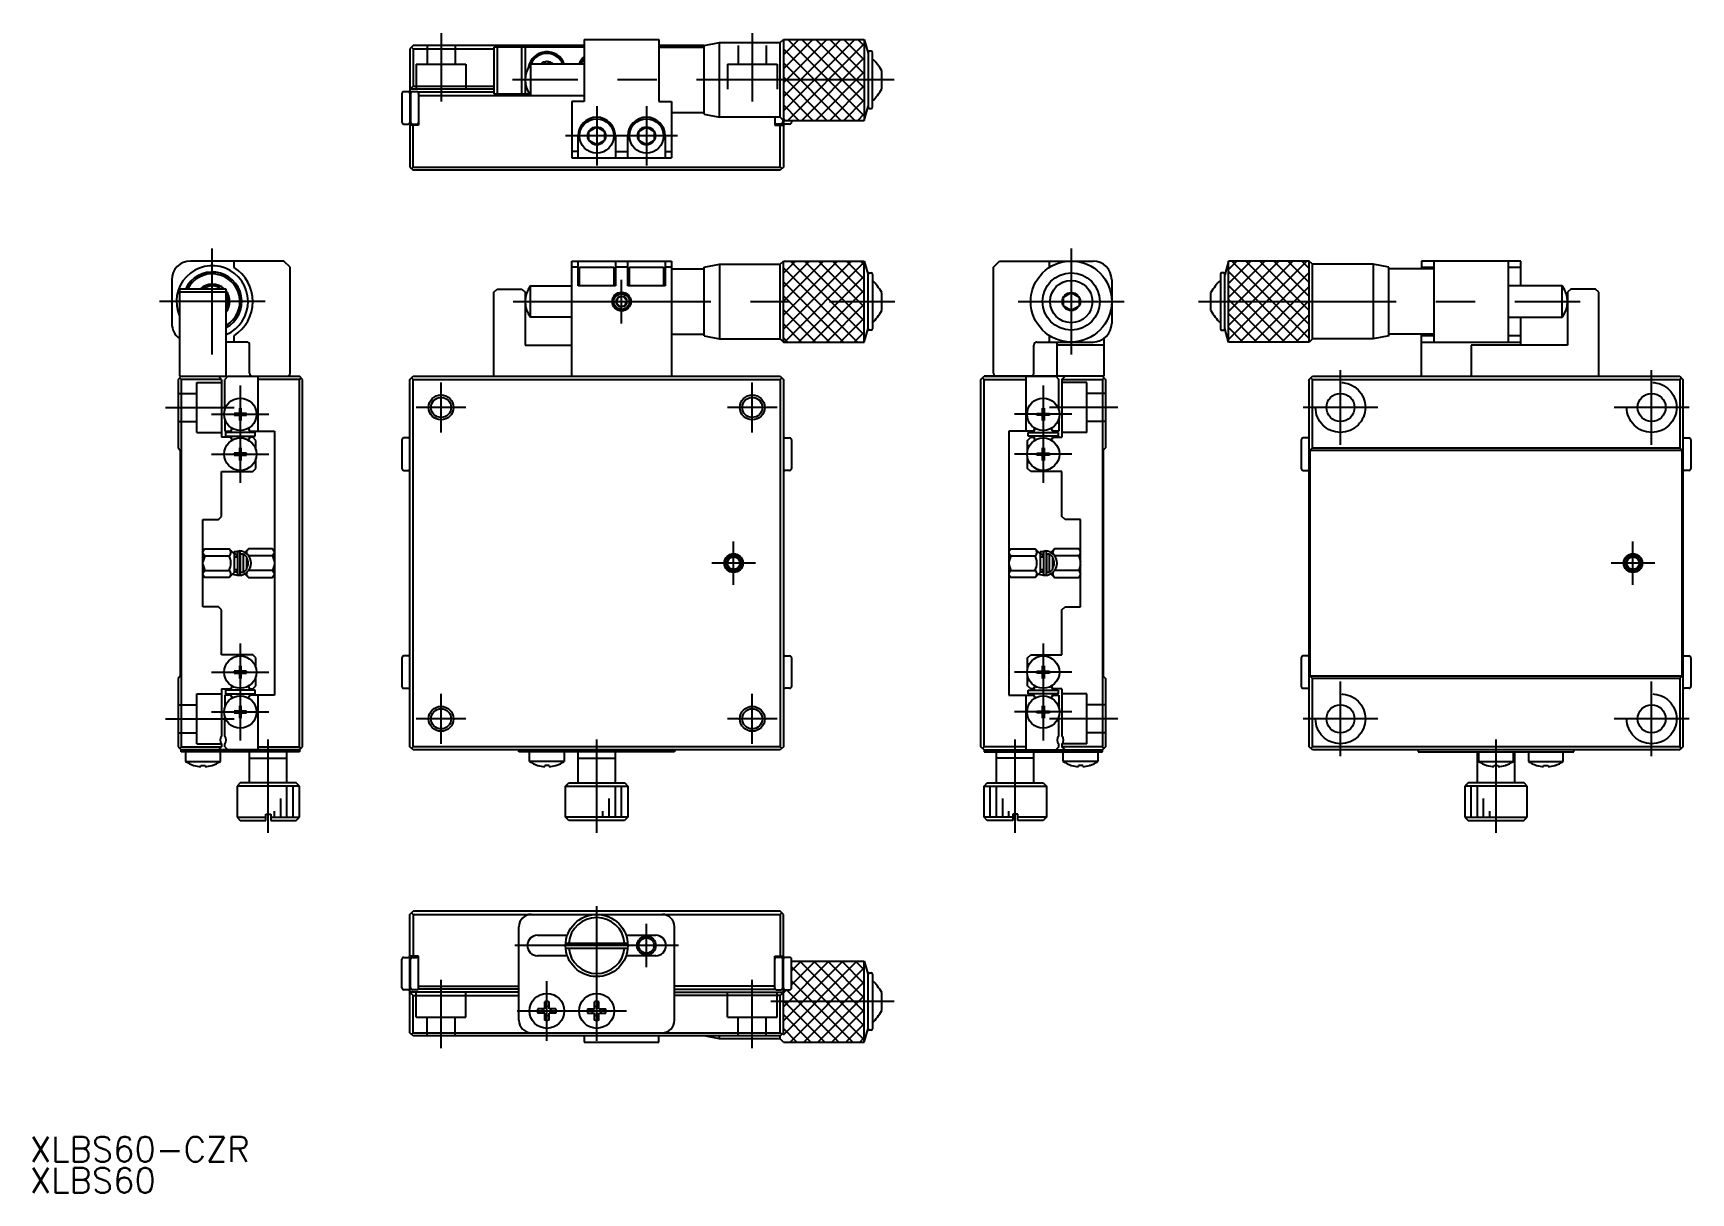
# Model space of a CAD drawing. Extents: x 1 to 267, y 0 to 186.
import ezdxf

# ---------------------------------------------------------------- set-up
doc = ezdxf.new("R2010")
doc.units = 0
doc.linetypes.add('CENTER', pattern=[50.8, 31.75, -6.35, 6.35, -6.35])
doc.linetypes.add('DASHED', pattern=[19.05, 12.7, -6.35])
doc.layers.get('0').update_dxf_attribs({"linetype": 'CONTINUOUS'})
doc.layers.add('CENTER', color=1, linetype='CENTER')
doc.styles.get("Standard").update_dxf_attribs({"font": 'txt.shx', "height": 3, "bigfont": 'bigfont.shx'})

# ---------------------------------------------------------------- blocks, each defined once
blk = doc.blocks.new('*U6')
at = {"color": 7, "linetype": 'CONTINUOUS'}
blk.add_text('XLBS60-CZR', height=4, dxfattribs=at).set_placement((0, 5))
blk = doc.blocks.new('*U7')
at = {"color": 7, "linetype": 'CONTINUOUS'}
blk.add_text('XLBS60', height=4, dxfattribs=at).set_placement((0, 0))

msp = doc.modelspace()

# ---------------------------------------------------------------- linework, layer by layer
at = {"color": 7, "linetype": 'CONTINUOUS'}
for p, q in [((61.55, 184.21), (61.05, 183.71)), ((61.55, 183.71), (61.3, 183.96)), ((89.05, 184.21), (61.55, 184.21)), ((89.05, 183.96), (74.55, 183.96)), ((74.55, 183.96), (74.55, 176.46)), ((75.05, 183.96), (75.05, 176.46)), ((79.05, 176.46), (79.05, 183.96)), ((79.55, 183.96), (79.55, 176.46)), ((89.05, 185.21), (101.05, 185.21)), ((89.05, 185.21), (89.05, 175.21)), ((101.05, 185.21), (101.05, 175.21)), ((108.3, 184.21), (101.05, 184.21)), ((101.05, 183.96), (108.3, 183.96)), ((108.3, 184.21), (110.8, 184.71)), ((108.3, 173.21), (108.3, 184.21)), ((110.8, 184.71), (120.55, 184.71)), ((110.8, 172.71), (110.8, 184.71)), ((120.55, 184.71), (121.05, 185.21)), ((120.55, 172.71), (120.55, 184.71)), ((121.05, 185.21), (134.05, 185.21)), ((121.05, 185.21), (121.05, 172.21)), ((134.05, 185.21), (134.64, 183.01)), ((134.05, 185.21), (134.05, 172.21)), ((61.05, 183.71), (61.05, 171.71)), ((61.55, 183.71), (61.55, 177.71)), ((61.55, 183.71), (74.55, 183.71)), ((89.05, 181.21), (80.42, 181.21)), ((80.42, 181.21), (80.42, 176.21)), ((83.05, 181.65), (82.28, 181.21)), ((83.81, 181.21), (83.05, 181.65)), ((134.64, 183.11), (134.64, 174.31)), ((135.14, 183.31), (134.84, 183.31)), ((135.34, 174.31), (135.34, 183.11)), ((136.85, 177.26), (136.85, 180.15)), ((59.75, 176.51), (59.75, 171.91)), ((60.75, 176.81), (60.05, 176.81)), ((61.55, 177.71), (61.05, 177.21)), ((74.55, 177.21), (61.05, 177.21)), ((61.15, 176.51), (61.15, 171.91)), ((62.15, 176.81), (61.45, 176.81)), ((61.55, 177.71), (74.55, 177.71)), ((74.55, 176.71), (62.45, 176.71)), ((62.45, 176.71), (62.45, 171.41)), ((62.45, 176.21), (89.05, 176.21)), ((74.55, 176.46), (80.24, 176.46)), ((61.05, 175.76), (61.15, 175.76)), ((61.05, 175.63), (61.15, 175.63)), ((61.05, 174.21), (61.15, 174.21)), ((89.05, 175.21), (87.05, 175.21)), ((87.05, 175.21), (87.05, 166.21)), ((101.05, 175.21), (103.05, 175.21)), ((103.05, 175.21), (103.05, 166.21)), ((103.05, 173.46), (108.3, 173.46)), ((108.3, 173.21), (110.8, 172.71)), ((134.05, 172.21), (134.64, 174.41)), ((134.84, 174.11), (135.14, 174.11)), ((60.05, 171.61), (60.75, 171.61)), ((61.05, 172.78), (61.15, 172.78)), ((61.05, 172.66), (61.15, 172.66)), ((61.05, 172.21), (61.15, 172.21)), ((61.05, 171.71), (61.22, 171.71)), ((62.45, 171.41), (61.05, 171.41)), ((61.05, 171.41), (61.05, 164.71)), ((61.45, 171.61), (62.15, 171.61)), ((61.55, 164.71), (61.55, 171.41)), ((62.37, 171.71), (62.45, 171.71)), ((89.8, 170.43), (91.05, 171.15)), ((91.05, 171.15), (92.3, 170.43)), ((97.8, 170.43), (99.05, 171.15)), ((99.05, 171.15), (100.3, 170.43)), ((120.55, 172.71), (110.8, 172.71)), ((119.65, 172.71), (119.65, 171.41)), ((119.72, 171.71), (119.65, 171.71)), ((119.65, 171.41), (121.05, 171.41)), ((120.65, 171.61), (119.95, 171.61)), ((120.55, 172.71), (121.05, 172.21)), ((120.55, 164.71), (120.55, 171.41)), ((121.05, 171.71), (120.87, 171.71)), ((120.95, 172.31), (120.95, 171.91)), ((121.05, 172.21), (120.95, 172.21)), ((121.05, 172.21), (121.05, 164.71)), ((121.05, 172.21), (134.05, 172.21)), ((122.05, 171.61), (121.35, 171.61)), ((122.35, 172.21), (122.35, 171.91)), ((88.05, 166.21), (88.05, 169.71)), ((89.8, 168.98), (89.8, 170.43)), ((91.05, 168.26), (89.8, 168.98)), ((92.3, 168.98), (91.05, 168.26)), ((92.3, 170.43), (92.3, 168.98)), ((94.05, 169.71), (94.05, 166.21)), ((96.05, 166.21), (96.05, 169.71)), ((97.8, 168.98), (97.8, 170.43)), ((99.05, 168.26), (97.8, 168.98)), ((100.3, 168.98), (99.05, 168.26)), ((100.3, 170.43), (100.3, 168.98)), ((102.05, 169.71), (102.05, 166.21)), ((88.05, 167.21), (87.05, 167.21)), ((87.05, 166.21), (103.05, 166.21)), ((94.05, 167.21), (96.05, 167.21)), ((102.05, 167.21), (103.05, 167.21)), ((61.05, 164.71), (61.55, 164.21)), ((61.55, 164.71), (61.3, 164.46)), ((61.55, 164.71), (120.55, 164.71)), ((120.55, 164.21), (61.55, 164.21)), ((121.05, 164.71), (120.55, 164.21)), ((120.55, 164.71), (120.8, 164.46)), ((40.79, 149.61), (25.79, 149.61)), ((32.79, 148.58), (32.79, 149.61)), ((41.79, 148.61), (40.79, 149.61)), ((87.05, 131.11), (87.05, 149.61)), ((87.05, 149.61), (103.05, 149.61)), ((88.05, 145.61), (88.05, 149.61)), ((94.05, 149.61), (94.05, 145.61)), ((96.05, 145.61), (96.05, 149.61)), ((102.05, 149.61), (102.05, 145.61)), ((103.05, 149.61), (103.05, 131.11)), ((120.55, 149.11), (121.05, 149.61)), ((121.05, 149.61), (134.05, 149.61)), ((121.05, 136.61), (121.05, 149.61)), ((134.05, 149.61), (134.64, 147.41)), ((134.05, 136.61), (134.05, 149.61)), ((154.79, 148.61), (155.79, 149.61)), ((155.79, 149.61), (170.79, 149.61)), ((163.79, 148.58), (163.79, 149.61)), ((192.54, 149.61), (191.95, 147.41)), ((205.54, 149.61), (192.54, 149.61)), ((192.54, 136.61), (192.54, 149.61)), ((206.04, 149.11), (205.54, 149.61)), ((205.54, 136.61), (205.54, 149.61)), ((239.54, 149.61), (223.54, 149.61)), ((223.54, 149.61), (223.54, 148.36)), ((225.54, 149.61), (225.54, 136.61)), ((237.54, 136.61), (237.54, 149.61)), ((239.54, 145.61), (239.54, 149.61)), ((22.79, 146.61), (22.79, 139.61)), ((41.79, 131.61), (41.79, 148.61)), ((88.05, 148.61), (87.05, 148.61)), ((88.3, 145.61), (88.3, 148.61)), ((88.3, 148.61), (93.8, 148.61)), ((93.8, 148.61), (93.8, 145.61)), ((96.05, 148.61), (94.05, 148.61)), ((96.3, 145.61), (96.3, 148.61)), ((96.3, 148.61), (101.8, 148.61)), ((101.8, 148.61), (101.8, 145.61)), ((103.05, 148.61), (102.05, 148.61)), ((103.05, 148.36), (108.3, 148.36)), ((108.3, 148.61), (110.8, 149.11)), ((108.3, 137.61), (108.3, 148.61)), ((110.8, 149.11), (120.55, 149.11)), ((110.8, 149.11), (110.8, 137.11)), ((120.55, 137.11), (120.55, 149.11)), ((134.64, 138.71), (134.64, 147.51)), ((134.84, 147.71), (135.14, 147.71)), ((135.34, 147.51), (135.34, 138.71)), ((154.79, 131.61), (154.79, 148.61)), ((173.79, 146.61), (173.79, 139.61)), ((191.25, 147.51), (191.25, 138.71)), ((191.75, 147.71), (191.45, 147.71)), ((191.95, 138.71), (191.95, 147.51)), ((215.79, 149.11), (206.04, 149.11)), ((206.04, 137.11), (206.04, 149.11)), ((218.29, 148.61), (215.79, 149.11)), ((215.79, 149.11), (215.79, 137.11)), ((218.29, 137.61), (218.29, 148.61)), ((225.54, 148.36), (218.29, 148.36)), ((225.54, 148.58), (223.54, 148.58)), ((239.54, 148.58), (237.54, 148.58)), ((31.54, 145.11), (24.04, 145.11)), ((24.04, 145.11), (24.04, 131.11)), ((31.54, 144.61), (24.04, 144.61)), ((31.54, 131.11), (31.54, 145.11)), ((74.55, 144.61), (75.05, 145.11)), ((74.55, 131.11), (74.55, 144.61)), ((75.05, 145.11), (79.05, 145.11)), ((79.05, 145.11), (79.55, 144.61)), ((79.55, 144.61), (79.55, 136.11)), ((80.42, 140.61), (80.42, 145.61)), ((80.42, 145.61), (87.05, 145.61)), ((94.05, 145.61), (88.05, 145.61)), ((95.32, 143.93), (94.47, 143.76)), ((95.9, 143.28), (95.32, 143.93)), ((102.05, 145.61), (96.05, 145.61)), ((136.85, 141.66), (136.85, 144.55)), ((166.04, 143.83), (167.29, 144.55)), ((166.04, 142.38), (166.04, 143.83)), ((167.29, 144.55), (168.54, 143.83)), ((168.54, 143.83), (168.54, 142.38)), ((189.74, 141.66), (189.74, 144.55)), ((246.16, 145.61), (237.54, 145.61)), ((246.16, 140.61), (246.16, 145.61)), ((247.54, 145.11), (247.04, 144.61)), ((247.04, 144.61), (247.04, 136.11)), ((251.54, 145.11), (247.54, 145.11)), ((252.04, 144.61), (251.54, 145.11)), ((252.04, 131.11), (252.04, 144.61)), ((94.47, 143.76), (94.2, 142.94)), ((94.2, 142.94), (94.77, 142.29)), ((94.77, 142.29), (95.62, 142.46)), ((95.62, 142.46), (95.9, 143.28)), ((167.29, 141.66), (166.04, 142.38)), ((168.54, 142.38), (167.29, 141.66)), ((87.05, 140.61), (80.42, 140.61)), ((134.05, 136.61), (134.64, 138.81)), ((135.14, 138.51), (134.84, 138.51)), ((191.45, 138.51), (191.75, 138.51)), ((192.54, 136.61), (191.95, 138.81)), ((237.54, 140.61), (246.16, 140.61)), ((239.54, 136.11), (239.54, 140.61)), ((34.79, 136.61), (31.54, 136.61)), ((32.79, 136.61), (32.79, 137.63)), ((35.29, 131.61), (35.29, 136.11)), ((79.55, 136.11), (87.05, 136.11)), ((103.05, 137.86), (108.3, 137.86)), ((108.3, 137.61), (110.8, 137.11)), ((110.8, 137.11), (120.55, 137.11)), ((120.55, 137.11), (121.05, 136.61)), ((121.05, 136.61), (134.05, 136.61)), ((161.29, 131.61), (161.29, 136.11)), ((161.79, 136.61), (170.79, 136.61)), ((163.79, 136.61), (163.79, 137.63)), ((165.04, 131.11), (165.04, 136.61)), ((172.54, 136.11), (165.04, 136.11)), ((172.54, 137.17), (172.54, 131.11)), ((205.54, 136.61), (192.54, 136.61)), ((206.04, 137.11), (205.54, 136.61)), ((215.79, 137.11), (206.04, 137.11)), ((218.29, 137.61), (215.79, 137.11)), ((225.54, 137.86), (218.29, 137.86)), ((223.54, 131.11), (223.54, 137.86)), ((225.54, 137.63), (223.54, 137.63)), ((223.54, 136.61), (239.54, 136.61)), ((247.04, 136.11), (231.54, 136.11)), ((231.54, 136.11), (231.54, 131.11)), ((239.54, 137.63), (237.54, 137.63)), ((24.29, 131.11), (23.79, 130.61)), ((23.79, 130.61), (23.79, 119.61)), ((24.04, 131.11), (31.54, 131.11)), ((24.29, 130.61), (24.04, 130.86)), ((30.79, 130.61), (24.29, 130.61)), ((24.29, 130.61), (24.29, 71.61)), ((30.79, 130.61), (30.29, 131.11)), ((30.79, 130.61), (30.79, 121.31)), ((31.79, 131.11), (31.29, 130.61)), ((31.29, 125.72), (31.29, 130.61)), ((31.79, 131.11), (43.29, 131.11)), ((36.59, 131.11), (36.59, 122.31)), ((43.29, 130.61), (36.59, 130.61)), ((43.79, 130.61), (43.29, 131.11)), ((43.29, 130.61), (43.54, 130.86)), ((43.29, 71.61), (43.29, 130.61)), ((43.79, 71.61), (43.79, 130.61)), ((61.05, 130.61), (61.55, 131.11)), ((61.05, 71.61), (61.05, 130.61)), ((61.55, 130.61), (61.3, 130.86)), ((61.55, 131.11), (120.55, 131.11)), ((61.55, 130.61), (120.55, 130.61)), ((61.55, 71.61), (61.55, 130.61)), ((120.55, 131.11), (121.05, 130.61)), ((120.55, 130.61), (120.8, 130.86)), ((120.55, 130.61), (120.55, 71.61)), ((121.05, 130.61), (121.05, 71.61)), ((152.79, 130.61), (153.29, 131.11)), ((152.79, 71.61), (152.79, 130.61)), ((153.29, 130.61), (153.04, 130.86)), ((153.29, 131.11), (164.79, 131.11)), ((164.79, 131.11), (153.29, 131.11)), ((153.29, 71.61), (153.29, 130.61)), ((153.29, 130.61), (159.99, 130.61)), ((159.99, 131.11), (159.99, 122.31)), ((164.79, 131.11), (165.29, 130.61)), ((172.54, 131.11), (165.04, 131.11)), ((165.29, 125.72), (165.29, 130.61)), ((165.79, 130.61), (166.29, 131.11)), ((165.79, 130.61), (165.79, 121.31)), ((165.79, 130.61), (172.29, 130.61)), ((172.29, 131.11), (172.79, 130.61)), ((172.29, 130.61), (172.54, 130.86)), ((172.29, 130.61), (172.29, 71.61)), ((172.79, 130.61), (172.79, 119.61)), ((205.54, 130.61), (206.04, 131.11)), ((205.54, 71.61), (205.54, 130.61)), ((206.04, 130.61), (205.79, 130.86)), ((206.04, 131.11), (265.04, 131.11)), ((206.04, 119.61), (206.04, 130.61)), ((206.04, 130.61), (265.04, 130.61)), ((265.04, 131.11), (265.54, 130.61)), ((265.04, 130.61), (265.29, 130.86)), ((265.04, 130.61), (265.04, 119.61)), ((265.54, 130.61), (265.54, 71.61)), ((33.94, 126.01), (33.65, 126.01)), ((33.65, 126.01), (33.65, 125.21)), ((33.94, 125.48), (33.65, 125.48)), ((33.94, 125.21), (33.94, 126.01)), ((162.65, 126.01), (162.94, 126.01)), ((162.65, 125.21), (162.65, 126.01)), ((162.65, 125.48), (162.94, 125.48)), ((162.94, 126.01), (162.94, 125.21)), ((31.29, 124.29), (31.29, 122.31)), ((32.24, 122.31), (32.41, 122.6)), ((33.59, 125.15), (32.79, 125.15)), ((32.79, 125.15), (32.79, 124.86)), ((32.79, 124.86), (33.59, 124.86)), ((33.32, 125.15), (33.32, 124.86)), ((33.65, 124.8), (33.65, 124.01)), ((33.65, 124.54), (33.94, 124.54)), ((33.65, 124.01), (33.94, 124.01)), ((33.94, 124.01), (33.94, 124.8)), ((34.79, 125.15), (34, 125.15)), ((34, 124.86), (34.79, 124.86)), ((34.26, 124.86), (34.26, 125.15)), ((34.79, 124.86), (34.79, 125.15)), ((35.34, 122.31), (35.17, 122.6)), ((161.24, 122.31), (161.41, 122.6)), ((161.79, 124.86), (161.79, 125.15)), ((161.79, 125.15), (162.59, 125.15)), ((162.59, 124.86), (161.79, 124.86)), ((162.32, 124.86), (162.32, 125.15)), ((162.65, 124.01), (162.65, 124.8)), ((162.94, 124.54), (162.65, 124.54)), ((162.94, 124.01), (162.65, 124.01)), ((162.94, 124.8), (162.94, 124.01)), ((163, 125.15), (163.79, 125.15)), ((163.79, 124.86), (163, 124.86)), ((163.26, 125.15), (163.26, 124.86)), ((163.79, 125.15), (163.79, 124.86)), ((164.34, 122.31), (164.17, 122.6)), ((165.29, 124.29), (165.29, 122.31)), ((32.24, 121.31), (30.79, 121.31)), ((31.29, 122.31), (32.24, 122.31)), ((36.19, 122.11), (31.39, 122.11)), ((31.39, 122.11), (31.39, 121.51)), ((31.39, 121.51), (36.19, 121.51)), ((32.24, 121.31), (32.37, 121.08)), ((35.34, 121.31), (35.21, 121.08)), ((35.34, 122.31), (39.29, 122.31)), ((35.79, 121.31), (35.34, 121.31)), ((36.29, 120.81), (35.79, 121.31)), ((36.19, 121.51), (36.19, 122.11)), ((36.29, 119.32), (36.29, 120.81)), ((39.29, 122.31), (39.29, 79.91)), ((59.75, 120.91), (59.75, 116.31)), ((60.75, 121.21), (60.05, 121.21)), ((121.35, 121.21), (122.05, 121.21)), ((122.35, 120.91), (122.35, 116.31)), ((161.24, 122.31), (157.29, 122.31)), ((157.29, 122.31), (157.29, 79.91)), ((160.29, 120.81), (160.79, 121.31)), ((160.29, 119.32), (160.29, 120.81)), ((160.39, 122.11), (165.19, 122.11)), ((160.39, 121.51), (160.39, 122.11)), ((165.19, 121.51), (160.39, 121.51)), ((160.79, 121.31), (161.24, 121.31)), ((161.24, 121.31), (161.37, 121.08)), ((164.34, 121.31), (164.21, 121.08)), ((165.29, 122.31), (164.34, 122.31)), ((164.34, 121.31), (165.79, 121.31)), ((165.19, 122.11), (165.19, 121.51)), ((204.24, 120.91), (204.24, 116.31)), ((205.24, 121.21), (204.54, 121.21)), ((265.84, 121.21), (266.54, 121.21)), ((266.84, 120.91), (266.84, 116.31)), ((23.79, 119.61), (24.14, 119.26)), ((24.14, 119.26), (24.14, 82.96)), ((33.59, 118.75), (32.79, 118.75)), ((32.79, 118.75), (32.79, 118.46)), ((32.79, 118.46), (33.59, 118.46)), ((33.32, 118.75), (33.32, 118.46)), ((33.94, 119.61), (33.65, 119.61)), ((33.65, 119.61), (33.65, 118.81)), ((33.94, 119.08), (33.65, 119.08)), ((33.65, 118.4), (33.65, 117.61)), ((33.65, 118.14), (33.94, 118.14)), ((33.65, 117.61), (33.94, 117.61)), ((33.94, 118.81), (33.94, 119.61)), ((33.94, 117.61), (33.94, 118.4)), ((34.79, 118.75), (34, 118.75)), ((34, 118.46), (34.79, 118.46)), ((34.26, 118.46), (34.26, 118.75)), ((34.79, 118.46), (34.79, 118.75)), ((36.29, 116.31), (36.29, 117.89)), ((160.29, 116.31), (160.29, 117.89)), ((161.79, 118.46), (161.79, 118.75)), ((161.79, 118.75), (162.59, 118.75)), ((162.59, 118.46), (161.79, 118.46)), ((162.32, 118.46), (162.32, 118.75)), ((162.65, 119.61), (162.94, 119.61)), ((162.65, 118.81), (162.65, 119.61)), ((162.65, 119.08), (162.94, 119.08)), ((162.65, 117.61), (162.65, 118.4)), ((162.94, 118.14), (162.65, 118.14)), ((162.94, 117.61), (162.65, 117.61)), ((162.94, 119.61), (162.94, 118.81)), ((162.94, 118.4), (162.94, 117.61)), ((163, 118.75), (163.79, 118.75)), ((163.79, 118.46), (163, 118.46)), ((163.26, 118.75), (163.26, 118.46)), ((163.79, 118.75), (163.79, 118.46)), ((172.79, 119.61), (172.44, 119.26)), ((172.44, 119.26), (172.44, 82.96)), ((205.69, 119.26), (206.04, 119.61)), ((205.69, 119.26), (265.39, 119.26)), ((205.69, 82.96), (205.69, 119.26)), ((206.04, 119.61), (265.04, 119.61)), ((265.04, 119.61), (265.39, 119.26)), ((265.39, 119.26), (265.39, 82.96)), ((30.79, 108.61), (30.79, 115.81)), ((30.79, 115.81), (35.79, 115.81)), ((35.79, 115.81), (36.29, 116.31)), ((60.05, 116.01), (60.75, 116.01)), ((122.05, 116.01), (121.35, 116.01)), ((160.79, 115.81), (160.29, 116.31)), ((165.79, 115.81), (160.79, 115.81)), ((165.79, 108.61), (165.79, 115.81)), ((204.54, 116.01), (205.24, 116.01)), ((266.54, 116.01), (265.84, 116.01)), ((27.79, 94.11), (27.79, 108.11)), ((27.79, 108.11), (30.29, 108.11)), ((30.29, 108.11), (30.79, 108.61)), ((166.29, 108.11), (165.79, 108.61)), ((168.79, 108.11), (166.29, 108.11)), ((168.79, 94.11), (168.79, 108.11)), ((27.79, 103.12), (28.09, 103.42)), ((28.09, 103.42), (27.79, 102.93)), ((27.79, 102.74), (28.09, 102.26)), ((28.09, 102.26), (27.79, 101.3)), ((28.09, 103.42), (31.98, 103.42)), ((28.09, 102.26), (31.98, 102.26)), ((31.98, 103.42), (32.79, 102.61)), ((32.6, 102.8), (32.79, 102.89)), ((32.79, 102.89), (32.78, 102.89)), ((32.78, 102.89), (32.78, 102.89)), ((32.78, 102.89), (32.78, 102.89)), ((32.78, 102.89), (32.78, 102.88)), ((32.78, 102.88), (32.78, 102.87)), ((32.78, 102.87), (32.78, 102.87)), ((32.78, 102.87), (32.78, 102.86)), ((32.78, 102.86), (32.79, 102.85)), ((32.82, 102.91), (32.79, 102.89)), ((32.79, 102.85), (32.79, 102.83)), ((32.79, 102.83), (32.79, 102.82)), ((32.79, 102.82), (32.8, 102.81)), ((32.79, 102.61), (32.79, 99.61)), ((32.79, 102.39), (32.96, 102.48)), ((32.79, 102.11), (33.34, 102.11)), ((32.8, 102.81), (32.8, 102.79)), ((32.8, 102.79), (32.81, 102.76)), ((32.81, 102.76), (32.83, 102.73)), ((32.88, 102.93), (32.82, 102.91)), ((32.83, 102.73), (32.84, 102.69)), ((32.84, 102.69), (32.86, 102.65)), ((32.86, 102.65), (32.87, 102.62)), ((32.87, 102.62), (32.89, 102.59)), ((32.92, 102.94), (32.88, 102.93)), ((32.89, 102.59), (32.9, 102.56)), ((32.9, 102.56), (32.91, 102.54)), ((32.91, 102.54), (32.92, 102.54)), ((32.95, 102.94), (32.92, 102.94)), ((32.92, 102.54), (32.92, 102.53)), ((32.92, 102.53), (32.93, 102.52)), ((32.93, 102.52), (32.93, 102.51)), ((32.93, 102.51), (32.94, 102.5)), ((32.94, 102.5), (32.94, 102.49)), ((32.94, 102.49), (32.95, 102.49)), ((32.99, 102.95), (32.95, 102.94)), ((32.95, 102.49), (32.95, 102.48)), ((32.95, 102.48), (32.96, 102.48)), ((32.96, 102.48), (32.96, 102.48)), ((33.03, 102.95), (32.99, 102.95)), ((33.53, 103.05), (33.02, 102.95)), ((33.06, 102.95), (33.03, 102.95)), ((33.1, 102.95), (33.06, 102.95)), ((33.13, 102.95), (33.1, 102.95)), ((33.17, 102.95), (33.13, 102.95)), ((33.2, 102.94), (33.17, 102.95)), ((33.24, 102.93), (33.2, 102.94)), ((33.27, 102.92), (33.24, 102.93)), ((33.31, 102.91), (33.27, 102.92)), ((33.29, 102.11), (33.29, 102.39)), ((33.34, 102.9), (33.31, 102.91)), ((33.35, 102.9), (33.34, 102.9)), ((33.34, 102.83), (33.34, 99.38)), ((33.79, 99.38), (33.79, 102.83)), ((33.79, 102.61), (34.29, 102.61)), ((33.79, 102.61), (33.79, 99.61)), ((34.29, 102.61), (34.79, 102.11)), ((34.29, 99.61), (34.29, 102.61)), ((35.1, 103.42), (34.5, 102.82)), ((34.79, 102.11), (34.79, 100.11)), ((38.99, 103.42), (35.1, 103.42)), ((38.99, 102.26), (35.14, 102.26)), ((39.29, 103.12), (38.99, 103.42)), ((38.99, 103.42), (39.29, 102.93)), ((39.29, 102.74), (38.99, 102.26)), ((38.99, 102.26), (39.29, 101.3)), ((157.29, 103.12), (157.59, 103.42)), ((157.59, 103.42), (157.29, 102.93)), ((157.29, 102.74), (157.59, 102.26)), ((157.59, 102.26), (157.29, 101.3)), ((157.59, 103.42), (161.48, 103.42)), ((157.59, 102.26), (161.48, 102.26)), ((161.48, 103.42), (162.29, 102.61)), ((162.1, 102.8), (162.29, 102.89)), ((162.29, 102.89), (162.28, 102.89)), ((162.28, 102.89), (162.28, 102.89)), ((162.28, 102.89), (162.28, 102.89)), ((162.28, 102.89), (162.28, 102.88)), ((162.28, 102.88), (162.28, 102.87)), ((162.28, 102.87), (162.28, 102.87)), ((162.28, 102.87), (162.28, 102.86)), ((162.28, 102.86), (162.29, 102.85)), ((162.32, 102.91), (162.29, 102.89)), ((162.29, 102.85), (162.29, 102.83)), ((162.29, 102.83), (162.29, 102.82)), ((162.29, 102.82), (162.3, 102.81)), ((162.29, 102.61), (162.29, 99.61)), ((162.29, 102.39), (162.46, 102.48)), ((162.29, 102.11), (162.84, 102.11)), ((162.3, 102.81), (162.3, 102.79)), ((162.3, 102.79), (162.31, 102.76)), ((162.31, 102.76), (162.33, 102.73)), ((162.38, 102.93), (162.32, 102.91)), ((162.33, 102.73), (162.34, 102.69)), ((162.34, 102.69), (162.36, 102.65)), ((162.36, 102.65), (162.37, 102.62)), ((162.37, 102.62), (162.39, 102.59)), ((162.42, 102.94), (162.38, 102.93)), ((162.39, 102.59), (162.4, 102.56)), ((162.4, 102.56), (162.41, 102.54)), ((162.41, 102.54), (162.42, 102.54)), ((162.45, 102.94), (162.42, 102.94)), ((162.42, 102.54), (162.42, 102.53)), ((162.42, 102.53), (162.43, 102.52)), ((162.43, 102.52), (162.43, 102.51)), ((162.43, 102.51), (162.44, 102.5)), ((162.44, 102.5), (162.44, 102.49)), ((162.44, 102.49), (162.45, 102.49)), ((162.49, 102.95), (162.45, 102.94)), ((162.45, 102.49), (162.45, 102.48)), ((162.45, 102.48), (162.46, 102.48)), ((162.46, 102.48), (162.46, 102.48)), ((162.53, 102.95), (162.49, 102.95)), ((163.03, 103.05), (162.52, 102.95)), ((162.56, 102.95), (162.53, 102.95)), ((162.6, 102.95), (162.56, 102.95)), ((162.63, 102.95), (162.6, 102.95)), ((162.67, 102.95), (162.63, 102.95)), ((162.7, 102.94), (162.67, 102.95)), ((162.74, 102.93), (162.7, 102.94)), ((162.77, 102.92), (162.74, 102.93)), ((162.81, 102.91), (162.77, 102.92)), ((162.79, 102.11), (162.79, 102.39)), ((162.84, 102.9), (162.81, 102.91)), ((162.85, 102.9), (162.84, 102.9)), ((162.84, 102.83), (162.84, 99.38)), ((163.29, 99.38), (163.29, 102.83)), ((163.29, 102.61), (163.79, 102.61)), ((163.29, 102.61), (163.29, 99.61)), ((163.79, 102.61), (164.29, 102.11)), ((163.79, 99.61), (163.79, 102.61)), ((164.6, 103.42), (164, 102.82)), ((164.29, 102.11), (164.29, 100.11)), ((168.49, 103.42), (164.6, 103.42)), ((168.49, 102.26), (164.64, 102.26)), ((168.79, 103.12), (168.49, 103.42)), ((168.49, 103.42), (168.79, 102.93)), ((168.79, 102.74), (168.49, 102.26)), ((168.49, 102.26), (168.79, 101.3)), ((27.79, 100.91), (28.09, 99.95)), ((28.09, 99.95), (27.79, 99.47)), ((27.79, 99.28), (28.09, 98.8)), ((28.09, 98.8), (27.79, 99.1)), ((28.09, 99.95), (31.98, 99.95)), ((31.98, 98.8), (28.09, 98.8)), ((32.79, 99.61), (31.98, 98.8)), ((32.79, 100.11), (33.34, 100.11)), ((32.79, 99.82), (33.34, 99.62)), ((33.29, 100.11), (33.29, 99.83)), ((34.29, 99.61), (33.79, 99.61)), ((34.79, 100.11), (34.29, 99.61)), ((34.5, 99.4), (35.1, 98.8)), ((35.1, 98.8), (38.99, 98.8)), ((38.99, 99.95), (35.14, 99.95)), ((39.29, 100.91), (38.99, 99.95)), ((38.99, 99.95), (39.29, 99.47)), ((39.29, 99.28), (38.99, 98.8)), ((38.99, 98.8), (39.29, 99.1)), ((157.29, 100.91), (157.59, 99.95)), ((157.59, 99.95), (157.29, 99.47)), ((157.29, 99.28), (157.59, 98.8)), ((157.59, 98.8), (157.29, 99.1)), ((157.59, 99.95), (161.48, 99.95)), ((161.48, 98.8), (157.59, 98.8)), ((162.29, 99.61), (161.48, 98.8)), ((162.29, 100.11), (162.84, 100.11)), ((162.29, 99.82), (162.84, 99.62)), ((162.79, 100.11), (162.79, 99.83)), ((163.79, 99.61), (163.29, 99.61)), ((164.29, 100.11), (163.79, 99.61)), ((164, 99.4), (164.6, 98.8)), ((164.6, 98.8), (168.49, 98.8)), ((168.49, 99.95), (164.64, 99.95)), ((168.79, 100.91), (168.49, 99.95)), ((168.49, 99.95), (168.79, 99.47)), ((168.79, 99.28), (168.49, 98.8)), ((168.49, 98.8), (168.79, 99.1)), ((30.29, 94.11), (27.79, 94.11)), ((30.79, 93.61), (30.29, 94.11)), ((30.79, 86.41), (30.79, 93.61)), ((165.79, 93.61), (166.29, 94.11)), ((165.79, 86.41), (165.79, 93.61)), ((166.29, 94.11), (168.79, 94.11)), ((35.79, 86.41), (30.79, 86.41)), ((36.29, 85.91), (35.79, 86.41)), ((36.29, 84.32), (36.29, 85.91)), ((59.75, 85.91), (59.75, 81.31)), ((60.75, 86.21), (60.05, 86.21)), ((121.35, 86.21), (122.05, 86.21)), ((122.35, 85.91), (122.35, 81.31)), ((160.29, 85.91), (160.79, 86.41)), ((160.29, 84.32), (160.29, 85.91)), ((160.79, 86.41), (165.79, 86.41)), ((204.24, 85.91), (204.24, 81.31)), ((205.24, 86.21), (204.54, 86.21)), ((265.84, 86.21), (266.54, 86.21)), ((266.84, 85.91), (266.84, 81.31)), ((24.14, 82.96), (23.79, 82.61)), ((23.79, 82.61), (23.79, 71.61)), ((33.59, 83.75), (32.79, 83.75)), ((32.79, 83.75), (32.79, 83.46)), ((32.79, 83.46), (33.59, 83.46)), ((33.32, 83.75), (33.32, 83.46)), ((33.94, 84.61), (33.65, 84.61)), ((33.65, 84.61), (33.65, 83.81)), ((33.94, 84.08), (33.65, 84.08)), ((33.65, 83.4), (33.65, 82.61)), ((33.65, 83.14), (33.94, 83.14)), ((33.65, 82.61), (33.94, 82.61)), ((33.94, 83.81), (33.94, 84.61)), ((33.94, 82.61), (33.94, 83.4)), ((34.79, 83.75), (34, 83.75)), ((34, 83.46), (34.79, 83.46)), ((34.26, 83.46), (34.26, 83.75)), ((34.79, 83.46), (34.79, 83.75)), ((36.29, 81.41), (36.29, 82.89)), ((160.29, 81.41), (160.29, 82.89)), ((161.79, 83.46), (161.79, 83.75)), ((161.79, 83.75), (162.59, 83.75)), ((162.59, 83.46), (161.79, 83.46)), ((162.32, 83.46), (162.32, 83.75)), ((162.65, 84.61), (162.94, 84.61)), ((162.65, 83.81), (162.65, 84.61)), ((162.65, 84.08), (162.94, 84.08)), ((162.65, 82.61), (162.65, 83.4)), ((162.94, 83.14), (162.65, 83.14)), ((162.94, 82.61), (162.65, 82.61)), ((162.94, 84.61), (162.94, 83.81)), ((162.94, 83.4), (162.94, 82.61)), ((163, 83.75), (163.79, 83.75)), ((163.79, 83.46), (163, 83.46)), ((163.26, 83.75), (163.26, 83.46)), ((163.79, 83.75), (163.79, 83.46)), ((172.44, 82.96), (172.79, 82.61)), ((172.79, 82.61), (172.79, 71.61)), ((265.39, 82.96), (205.69, 82.96)), ((206.04, 82.61), (205.69, 82.96)), ((265.04, 82.61), (206.04, 82.61)), ((206.04, 71.61), (206.04, 82.61)), ((265.39, 82.96), (265.04, 82.61)), ((265.04, 82.61), (265.04, 71.61)), ((30.79, 80.91), (32.24, 80.91)), ((30.79, 80.91), (30.79, 73.37)), ((32.24, 79.91), (31.29, 79.91)), ((31.29, 79.91), (31.29, 77.92)), ((36.19, 80.71), (31.39, 80.71)), ((31.39, 80.71), (31.39, 80.11)), ((31.39, 80.11), (36.19, 80.11)), ((32.24, 80.91), (32.41, 81.2)), ((32.24, 79.91), (32.37, 79.68)), ((35.34, 80.91), (35.17, 81.2)), ((35.34, 79.91), (35.21, 79.68)), ((35.34, 80.91), (35.79, 80.91)), ((39.29, 79.91), (35.34, 79.91)), ((35.79, 80.91), (36.29, 81.41)), ((36.19, 80.11), (36.19, 80.71)), ((36.59, 79.91), (36.59, 71.11)), ((60.05, 81.01), (60.75, 81.01)), ((122.05, 81.01), (121.35, 81.01)), ((157.29, 79.91), (161.24, 79.91)), ((159.99, 79.91), (159.99, 71.11)), ((160.79, 80.91), (160.29, 81.41)), ((160.39, 80.71), (165.19, 80.71)), ((160.39, 80.11), (160.39, 80.71)), ((165.19, 80.11), (160.39, 80.11)), ((161.24, 80.91), (160.79, 80.91)), ((161.24, 80.91), (161.41, 81.2)), ((161.24, 79.91), (161.37, 79.68)), ((164.34, 80.91), (164.17, 81.2)), ((164.34, 79.91), (164.21, 79.68)), ((165.79, 80.91), (164.34, 80.91)), ((164.34, 79.91), (165.29, 79.91)), ((165.19, 80.71), (165.19, 80.11)), ((165.29, 79.91), (165.29, 77.92)), ((165.79, 80.91), (165.79, 73.37)), ((204.54, 81.01), (205.24, 81.01)), ((266.54, 81.01), (265.84, 81.01)), ((33.59, 77.35), (32.79, 77.35)), ((32.79, 77.35), (32.79, 77.06)), ((33.32, 77.35), (33.32, 77.06)), ((33.94, 78.21), (33.65, 78.21)), ((33.65, 78.21), (33.65, 77.41)), ((33.94, 77.68), (33.65, 77.68)), ((33.94, 77.41), (33.94, 78.21)), ((34.79, 77.35), (34, 77.35)), ((34.26, 77.06), (34.26, 77.35)), ((34.79, 77.06), (34.79, 77.35)), ((161.79, 77.06), (161.79, 77.35)), ((161.79, 77.35), (162.59, 77.35)), ((162.32, 77.06), (162.32, 77.35)), ((162.65, 78.21), (162.94, 78.21)), ((162.65, 77.41), (162.65, 78.21)), ((162.65, 77.68), (162.94, 77.68)), ((162.94, 78.21), (162.94, 77.41)), ((163, 77.35), (163.79, 77.35)), ((163.26, 77.35), (163.26, 77.06)), ((163.79, 77.35), (163.79, 77.06)), ((31.29, 73.37), (31.29, 76.49)), ((32.79, 77.06), (33.59, 77.06)), ((33.65, 77), (33.65, 76.21)), ((33.65, 76.74), (33.94, 76.74)), ((33.65, 76.21), (33.94, 76.21)), ((33.94, 76.21), (33.94, 77)), ((34, 77.06), (34.79, 77.06)), ((162.59, 77.06), (161.79, 77.06)), ((162.65, 76.21), (162.65, 77)), ((162.94, 76.74), (162.65, 76.74)), ((162.94, 76.21), (162.65, 76.21)), ((162.94, 77), (162.94, 76.21)), ((163.79, 77.06), (163, 77.06)), ((165.29, 73.37), (165.29, 76.49)), ((30.79, 72.04), (30.79, 71.61)), ((31.29, 71.61), (31.29, 72.04)), ((165.29, 71.61), (165.29, 72.04)), ((165.79, 72.04), (165.79, 71.61)), ((23.79, 71.61), (24.29, 71.11)), ((24.29, 71.61), (24.04, 71.36)), ((24.29, 71.61), (30.79, 71.61)), ((43.29, 71.11), (24.29, 71.11)), ((24.29, 70.81), (24.29, 71.11)), ((43.29, 70.81), (24.29, 70.81)), ((24.99, 70.81), (24.99, 69.26)), ((24.99, 69.26), (30.59, 69.26)), ((30.29, 71.11), (30.79, 71.61)), ((30.59, 69.26), (30.59, 70.81)), ((31.29, 71.61), (31.79, 71.11)), ((35.29, 65.81), (35.29, 70.81)), ((35.29, 69.81), (41.29, 69.81)), ((36.59, 71.61), (43.29, 71.61)), ((41.29, 65.81), (41.29, 70.81)), ((43.29, 71.11), (43.79, 71.61)), ((43.29, 71.61), (43.54, 71.36)), ((43.29, 71.11), (43.29, 70.81)), ((61.55, 71.11), (61.05, 71.61)), ((61.55, 71.61), (61.3, 71.36)), ((120.55, 71.61), (61.55, 71.61)), ((120.55, 71.11), (61.55, 71.11)), ((78.55, 70.81), (78.55, 71.11)), ((103.55, 70.81), (78.55, 70.81)), ((80.25, 69.26), (80.25, 70.81)), ((85.85, 69.26), (80.25, 69.26)), ((85.85, 70.81), (85.85, 69.26)), ((88.05, 65.81), (88.05, 70.81)), ((88.05, 69.81), (94.05, 69.81)), ((94.05, 65.81), (94.05, 70.81)), ((103.55, 71.11), (103.55, 70.81)), ((120.55, 71.61), (120.8, 71.36)), ((121.05, 71.61), (120.55, 71.11)), ((153.29, 71.11), (152.79, 71.61)), ((153.29, 71.61), (153.04, 71.36)), ((159.99, 71.61), (153.29, 71.61)), ((153.29, 71.11), (153.29, 70.81)), ((153.29, 71.11), (172.29, 71.11)), ((153.29, 70.81), (172.29, 70.81)), ((155.29, 65.81), (155.29, 70.81)), ((161.29, 69.81), (155.29, 69.81)), ((161.29, 65.81), (161.29, 70.81)), ((165.29, 71.61), (164.79, 71.11)), ((166.29, 71.11), (165.79, 71.61)), ((172.29, 71.61), (165.79, 71.61)), ((165.99, 69.26), (165.99, 70.81)), ((171.59, 69.26), (165.99, 69.26)), ((171.59, 70.81), (171.59, 69.26)), ((172.79, 71.61), (172.29, 71.11)), ((172.29, 71.61), (172.54, 71.36)), ((172.29, 70.81), (172.29, 71.11)), ((206.04, 71.11), (205.54, 71.61)), ((206.04, 71.61), (205.79, 71.36)), ((265.04, 71.61), (206.04, 71.61)), ((265.04, 71.11), (206.04, 71.11)), ((223.04, 71.11), (223.04, 70.81)), ((223.04, 70.81), (248.04, 70.81)), ((232.54, 65.81), (232.54, 70.81)), ((232.74, 69.81), (232.54, 69.81)), ((232.74, 70.81), (232.74, 69.26)), ((232.74, 69.26), (238.34, 69.26)), ((238.34, 69.26), (238.34, 70.81)), ((238.54, 69.81), (238.34, 69.81)), ((238.54, 65.81), (238.54, 70.81)), ((240.74, 70.81), (240.74, 69.26)), ((240.74, 69.26), (246.34, 69.26)), ((246.34, 69.26), (246.34, 70.81)), ((248.04, 70.81), (248.04, 71.11)), ((265.04, 71.61), (265.29, 71.36)), ((265.54, 71.61), (265.04, 71.11)), ((26.29, 68.64), (26.33, 68.64)), ((27.44, 68.43), (27.44, 68.64)), ((27.44, 68.64), (28.14, 68.64)), ((28.14, 68.64), (28.14, 68.43)), ((29.29, 68.64), (29.25, 68.64)), ((81.55, 68.64), (81.59, 68.64)), ((83.4, 68.64), (82.7, 68.64)), ((82.7, 68.64), (82.7, 68.43)), ((83.4, 68.43), (83.4, 68.64)), ((84.55, 68.64), (84.51, 68.64)), ((167.29, 68.64), (167.33, 68.64)), ((169.14, 68.64), (168.44, 68.64)), ((168.44, 68.64), (168.44, 68.43)), ((169.14, 68.43), (169.14, 68.64)), ((170.29, 68.64), (170.25, 68.64)), ((234.04, 68.64), (234.08, 68.64)), ((235.19, 68.43), (235.19, 68.64)), ((235.19, 68.64), (235.89, 68.64)), ((235.89, 68.64), (235.89, 68.43)), ((237.04, 68.64), (236.99, 68.64)), ((242.04, 68.64), (242.08, 68.64)), ((243.19, 68.43), (243.19, 68.64)), ((243.19, 68.64), (243.89, 68.64)), ((243.89, 68.64), (243.89, 68.43)), ((245.04, 68.64), (244.99, 68.64)), ((33.79, 65.81), (33.29, 65.31)), ((43.29, 65.31), (33.29, 65.31)), ((33.29, 65.31), (33.29, 60.31)), ((42.79, 65.81), (33.79, 65.81)), ((43.29, 65.31), (42.79, 65.81)), ((43.29, 60.31), (43.29, 65.31)), ((86.05, 65.31), (86.55, 65.81)), ((86.05, 65.31), (96.05, 65.31)), ((86.05, 60.81), (86.05, 65.31)), ((86.55, 65.81), (95.55, 65.81)), ((95.55, 65.81), (96.05, 65.31)), ((96.05, 65.31), (96.05, 60.81)), ((153.29, 65.31), (153.79, 65.81)), ((153.29, 65.31), (163.29, 65.31)), ((153.29, 60.31), (153.29, 65.31)), ((153.79, 65.81), (162.79, 65.81)), ((162.79, 65.81), (163.29, 65.31)), ((163.29, 65.31), (163.29, 60.31)), ((231.04, 65.81), (230.54, 65.31)), ((240.54, 65.31), (230.54, 65.31)), ((230.54, 65.31), (230.54, 60.81)), ((240.04, 65.81), (231.04, 65.81)), ((240.54, 65.31), (240.04, 65.81)), ((240.54, 60.81), (240.54, 65.31)), ((33.29, 60.31), (37.89, 60.31)), ((33.29, 60.31), (33.79, 59.81)), ((33.79, 59.81), (37.89, 59.81)), ((37.89, 59.81), (37.89, 60.81)), ((37.89, 60.81), (38.69, 60.81)), ((38.69, 60.81), (38.69, 59.81)), ((38.69, 60.31), (43.29, 60.31)), ((38.69, 59.81), (42.79, 59.81)), ((42.79, 59.81), (43.29, 60.31)), ((86.06, 60.81), (86.05, 60.81)), ((86.06, 60.31), (86.06, 60.81)), ((96.03, 60.31), (86.06, 60.31)), ((86.56, 59.81), (86.06, 60.31)), ((95.53, 59.81), (86.56, 59.81)), ((96.03, 60.31), (95.53, 59.81)), ((96.05, 60.81), (96.03, 60.81)), ((96.03, 60.81), (96.03, 60.31)), ((157.89, 60.31), (153.29, 60.31)), ((153.79, 59.81), (153.29, 60.31)), ((157.89, 59.81), (153.79, 59.81)), ((158.69, 60.81), (157.89, 60.81)), ((157.89, 60.81), (157.89, 59.81)), ((158.69, 59.81), (158.69, 60.81)), ((163.29, 60.31), (158.69, 60.31)), ((162.79, 59.81), (158.69, 59.81)), ((163.29, 60.31), (162.79, 59.81)), ((230.54, 60.81), (230.55, 60.81)), ((230.55, 60.81), (230.55, 60.31)), ((230.55, 60.31), (240.52, 60.31)), ((230.55, 60.31), (231.05, 59.81)), ((231.05, 59.81), (240.02, 59.81)), ((240.02, 59.81), (240.52, 60.31)), ((240.52, 60.31), (240.52, 60.81)), ((240.52, 60.81), (240.54, 60.81)), ((61.05, 44.71), (61.55, 45.21)), ((61.05, 38.01), (61.05, 44.71)), ((61.55, 44.71), (61.3, 44.96)), ((120.55, 45.21), (61.55, 45.21)), ((61.55, 44.71), (61.55, 38.01)), ((61.55, 44.71), (120.55, 44.71)), ((78.55, 27.71), (78.55, 42.71)), ((78.55, 27.71), (78.55, 42.71)), ((103.55, 27.71), (103.55, 42.71)), ((103.55, 27.71), (103.55, 42.71)), ((121.05, 44.71), (120.55, 45.21)), ((120.55, 44.71), (120.8, 44.96)), ((120.55, 44.71), (120.55, 38.01)), ((121.05, 25.71), (121.05, 44.71)), ((81.55, 41.36), (86.33, 41.36)), ((86.06, 40.11), (96.03, 40.11)), ((95.77, 41.36), (100.55, 41.36)), ((59.75, 32.91), (59.75, 37.51)), ((60.05, 37.81), (60.75, 37.81)), ((62.45, 38.01), (61.05, 38.01)), ((61.05, 25.71), (61.05, 37.71)), ((61.05, 37.71), (61.22, 37.71)), ((61.15, 32.91), (61.15, 37.51)), ((61.45, 37.81), (62.15, 37.81)), ((62.37, 37.71), (62.45, 37.71)), ((62.45, 32.71), (62.45, 38.01)), ((86.33, 38.06), (81.55, 38.06)), ((86.06, 39.31), (96.03, 39.31)), ((100.55, 38.06), (95.77, 38.06)), ((119.65, 32.71), (119.65, 38.01)), ((119.65, 38.01), (121.05, 38.01)), ((119.72, 37.71), (119.65, 37.71)), ((120.65, 37.81), (119.95, 37.81)), ((121.05, 37.71), (120.87, 37.71)), ((120.95, 32.91), (120.95, 37.51)), ((122.05, 37.81), (121.35, 37.81)), ((122.35, 32.91), (122.35, 37.51)), ((61.05, 37.21), (61.15, 37.21)), ((61.05, 36.76), (61.15, 36.76)), ((61.05, 36.63), (61.15, 36.63)), ((61.05, 35.21), (61.15, 35.21)), ((121.05, 37.21), (120.95, 37.21)), ((121.05, 36.76), (120.95, 36.76)), ((121.05, 36.63), (120.95, 36.63)), ((121.05, 35.21), (120.95, 35.21)), ((122.35, 37.21), (134.05, 37.21)), ((134.05, 37.21), (134.64, 35.01)), ((134.05, 24.21), (134.05, 37.21)), ((134.64, 26.31), (134.64, 35.11)), ((134.84, 35.31), (135.14, 35.31)), ((135.34, 35.11), (135.34, 26.31)), ((60.75, 32.61), (60.05, 32.61)), ((61.05, 33.78), (61.15, 33.78)), ((61.05, 33.66), (61.15, 33.66)), ((78.55, 32.21), (61.05, 32.21)), ((61.55, 31.71), (61.05, 32.21)), ((62.15, 32.61), (61.45, 32.61)), ((62.45, 33.21), (78.55, 33.21)), ((78.55, 32.71), (62.45, 32.71)), ((119.65, 33.21), (103.55, 33.21)), ((103.55, 32.71), (119.65, 32.71)), ((103.55, 32.21), (121.05, 32.21)), ((119.95, 32.61), (120.65, 32.61)), ((120.55, 31.71), (121.05, 32.21)), ((121.05, 33.78), (120.95, 33.78)), ((121.05, 33.66), (120.95, 33.66)), ((121.35, 32.61), (122.05, 32.61)), ((136.85, 29.26), (136.85, 32.15)), ((61.55, 25.71), (61.55, 31.71)), ((61.55, 31.71), (78.55, 31.71)), ((82.7, 29.56), (81.59, 29.56)), ((82.7, 29.56), (82.7, 30.66)), ((83.4, 29.56), (83.4, 30.66)), ((84.51, 29.56), (83.4, 29.56)), ((89.59, 29.56), (90.7, 29.56)), ((90.7, 29.56), (90.7, 30.66)), ((91.4, 29.56), (91.4, 30.66)), ((91.4, 29.56), (92.51, 29.56)), ((120.55, 31.71), (103.55, 31.71)), ((120.55, 25.71), (120.55, 31.71)), ((82.7, 28.86), (81.59, 28.86)), ((82.7, 27.75), (82.7, 28.86)), ((84.51, 28.86), (83.4, 28.86)), ((83.4, 27.75), (83.4, 28.86)), ((89.59, 28.86), (90.7, 28.86)), ((90.7, 27.75), (90.7, 28.86)), ((91.4, 28.86), (92.51, 28.86)), ((91.4, 27.75), (91.4, 28.86)), ((61.55, 25.21), (61.05, 25.71)), ((61.55, 25.71), (61.3, 25.46)), ((61.55, 25.71), (120.55, 25.71)), ((120.55, 25.21), (61.55, 25.21)), ((89.05, 25.21), (89.05, 24.21)), ((89.05, 24.21), (101.05, 24.21)), ((101.05, 24.21), (101.05, 25.21)), ((110.8, 24.71), (108.3, 25.21)), ((110.8, 24.71), (110.8, 25.21)), ((120.55, 24.71), (110.8, 24.71)), ((120.55, 25.21), (121.05, 25.71)), ((120.55, 25.71), (120.8, 25.46)), ((120.55, 24.71), (120.55, 25.21)), ((121.05, 24.21), (120.55, 24.71)), ((121.05, 24.21), (134.05, 24.21)), ((134.05, 24.21), (134.64, 26.41)), ((135.14, 26.11), (134.84, 26.11))]:
    msp.add_line(p, q, dxfattribs=at)
at = {"color": 3, "linetype": 'DASHED'}
for p, q in [((63.8, 184.21), (63.8, 181.21)), ((68.3, 184.21), (68.3, 181.21)), ((113.8, 184.21), (113.8, 181.21)), ((118.3, 184.21), (118.3, 181.21)), ((62.05, 181.21), (62.05, 177.21)), ((62.05, 181.21), (70.05, 181.21)), ((70.05, 181.21), (70.05, 177.21)), ((112.05, 181.21), (112.05, 177.21)), ((112.05, 181.21), (120.05, 181.21)), ((120.05, 181.21), (120.05, 177.21)), ((23.79, 128.36), (26.79, 128.36)), ((26.79, 130.11), (30.79, 130.11)), ((26.79, 122.11), (26.79, 130.11)), ((169.79, 130.11), (165.79, 130.11)), ((169.79, 122.11), (169.79, 130.11)), ((172.79, 128.36), (169.79, 128.36)), ((23.79, 123.86), (26.79, 123.86)), ((172.79, 123.86), (169.79, 123.86)), ((26.79, 122.11), (30.79, 122.11)), ((169.79, 122.11), (165.79, 122.11)), ((26.79, 80.11), (30.79, 80.11)), ((26.79, 72.11), (26.79, 80.11)), ((169.79, 80.11), (165.79, 80.11)), ((169.79, 72.11), (169.79, 80.11)), ((23.79, 78.36), (26.79, 78.36)), ((172.79, 78.36), (169.79, 78.36)), ((23.79, 73.86), (26.79, 73.86)), ((26.79, 72.11), (30.74, 72.11)), ((169.79, 72.11), (165.84, 72.11)), ((172.79, 73.86), (169.79, 73.86)), ((62.05, 28.21), (62.05, 32.21)), ((70.05, 28.21), (70.05, 32.21)), ((112.05, 28.21), (112.05, 32.21)), ((120.05, 28.21), (120.05, 32.21)), ((62.05, 28.21), (70.05, 28.21)), ((63.8, 25.21), (63.8, 28.21)), ((68.3, 25.21), (68.3, 28.21)), ((112.05, 28.21), (120.05, 28.21)), ((113.8, 25.21), (113.8, 28.21)), ((118.3, 25.21), (118.3, 28.21))]:
    msp.add_line(p, q, dxfattribs=at)
at = {"color": 3, "linetype": 'CONTINUOUS'}
for p, q in [((121.05, 184.96), (121.29, 185.21)), ((121.05, 182.72), (123.53, 185.21)), ((121.05, 180.47), (125.78, 185.21)), ((121.05, 178.23), (128.02, 185.21)), ((121.05, 175.98), (130.27, 185.21)), ((121.05, 173.74), (132.51, 185.21)), ((121.76, 172.21), (134.05, 184.49)), ((134.05, 172.93), (121.77, 185.21)), ((134.05, 175.18), (124.02, 185.21)), ((134.05, 177.42), (126.26, 185.21)), ((134.05, 179.67), (128.51, 185.21)), ((134.05, 181.91), (130.75, 185.21)), ((134.05, 184.16), (133, 185.21)), ((132.53, 172.21), (121.05, 183.69)), ((130.28, 172.21), (121.05, 181.44)), ((124.01, 172.21), (134.05, 182.25)), ((128.04, 172.21), (121.05, 179.2)), ((126.25, 172.21), (134.05, 180)), ((125.79, 172.21), (121.05, 176.95)), ((128.5, 172.21), (134.05, 177.76)), ((123.55, 172.21), (121.05, 174.71)), ((130.74, 172.21), (134.05, 175.51)), ((132.99, 172.21), (134.05, 173.27)), ((121.3, 172.21), (121.05, 172.46)), ((121.05, 147.67), (122.99, 149.61)), ((121.05, 145.42), (125.23, 149.61)), ((121.05, 143.18), (127.48, 149.61)), ((121.05, 140.93), (129.72, 149.61)), ((121.05, 138.69), (131.97, 149.61)), ((121.21, 136.61), (134.05, 149.44)), ((134.05, 137.75), (122.19, 149.61)), ((134.05, 139.99), (124.43, 149.61)), ((134.05, 142.24), (126.68, 149.61)), ((134.05, 144.48), (128.92, 149.61)), ((134.05, 146.73), (131.17, 149.61)), ((134.05, 148.97), (133.41, 149.61)), ((192.54, 148.24), (193.9, 149.61)), ((192.54, 145.99), (196.15, 149.61)), ((192.54, 143.75), (198.39, 149.61)), ((192.54, 141.5), (200.64, 149.61)), ((192.54, 139.26), (202.88, 149.61)), ((192.54, 137.01), (205.13, 149.61)), ((205.54, 137.17), (193.1, 149.61)), ((205.54, 139.42), (195.35, 149.61)), ((205.54, 141.66), (197.59, 149.61)), ((205.54, 143.91), (199.84, 149.61)), ((205.54, 146.15), (202.08, 149.61)), ((205.54, 148.4), (204.33, 149.61)), ((132.94, 136.61), (121.05, 148.5)), ((123.46, 136.61), (134.05, 147.2)), ((203.86, 136.61), (192.54, 147.93)), ((194.37, 136.61), (205.54, 147.77)), ((130.7, 136.61), (121.05, 146.26)), ((128.45, 136.61), (121.05, 144.01)), ((125.7, 136.61), (134.05, 144.95)), ((201.61, 136.61), (192.54, 145.68)), ((196.62, 136.61), (205.54, 145.52)), ((126.21, 136.61), (121.05, 141.77)), ((127.95, 136.61), (134.05, 142.71)), ((199.37, 136.61), (192.54, 143.44)), ((197.12, 136.61), (192.54, 141.19)), ((198.86, 136.61), (205.54, 143.28)), ((123.96, 136.61), (121.05, 139.52)), ((130.19, 136.61), (134.05, 140.46)), ((194.88, 136.61), (192.54, 138.95)), ((201.11, 136.61), (205.54, 141.03)), ((203.35, 136.61), (205.54, 138.79)), ((121.72, 136.61), (121.05, 137.28)), ((132.44, 136.61), (134.05, 138.22)), ((192.63, 136.61), (192.54, 136.7)), ((41.29, 60.31), (41.29, 65.31)), ((42.29, 60.31), (42.29, 65.31)), ((94.05, 60.31), (94.05, 65.31)), ((95.05, 60.31), (95.05, 65.31)), ((154.29, 60.31), (154.29, 65.31)), ((155.29, 60.31), (155.29, 65.31)), ((231.54, 60.31), (231.54, 65.31)), ((232.54, 60.31), (232.54, 65.31)), ((39.29, 60.31), (39.29, 61.31)), ((40.29, 60.31), (40.29, 63.31)), ((92.05, 60.31), (92.05, 61.31)), ((93.05, 60.31), (93.05, 63.31)), ((156.29, 60.31), (156.29, 63.31)), ((157.29, 60.31), (157.29, 61.31)), ((233.54, 60.31), (233.54, 63.31)), ((234.54, 60.31), (234.54, 61.31)), ((121.05, 29.88), (128.37, 37.21)), ((121.05, 27.63), (130.62, 37.21)), ((121.05, 25.39), (132.86, 37.21)), ((122.11, 24.21), (134.05, 36.14)), ((122.35, 35.67), (123.88, 37.21)), ((122.35, 33.42), (126.13, 37.21)), ((134.05, 24.59), (122.35, 36.29)), ((134.05, 26.83), (123.67, 37.21)), ((134.05, 29.08), (125.92, 37.21)), ((134.05, 31.32), (128.16, 37.21)), ((134.05, 33.57), (130.41, 37.21)), ((134.05, 35.81), (132.65, 37.21)), ((121.05, 32.12), (121.53, 32.61)), ((129.94, 24.21), (121.54, 32.61)), ((132.18, 24.21), (122.35, 34.04)), ((124.35, 24.21), (134.05, 33.9)), ((127.69, 24.21), (121.05, 30.85)), ((126.6, 24.21), (134.05, 31.65)), ((128.84, 24.21), (134.05, 29.41)), ((125.45, 24.21), (121.05, 28.61)), ((131.09, 24.21), (134.05, 27.16)), ((123.2, 24.21), (121.05, 26.36)), ((133.33, 24.21), (134.05, 24.92))]:
    msp.add_line(p, q, dxfattribs=at)
at = {"color": 7, "linetype": 'CONTINUOUS'}
for centre, radius in [((91.05, 169.71), 2.75), ((91.05, 169.71), 1.44), ((99.05, 169.71), 2.75), ((99.05, 169.71), 1.44), ((167.29, 143.11), 6.5), ((167.29, 143.11), 4.6), ((167.29, 143.11), 3.4), ((95.05, 143.11), 1.5), ((95.05, 143.11), 1.25), ((95.05, 143.11), 0.866), ((167.29, 143.11), 1.44), ((210.54, 126.11), 2.25), ((260.54, 126.11), 2.25), ((33.79, 125.01), 2.6), ((66.05, 126.11), 1.62), ((116.05, 126.11), 1.62), ((162.79, 125.01), 2.6), ((33.79, 118.61), 2.6), ((162.79, 118.61), 2.6), ((113.05, 101.11), 1.23), ((113.05, 101.11), 1), ((257.54, 101.11), 1.23), ((257.54, 101.11), 1), ((33.79, 83.61), 2.6), ((162.79, 83.61), 2.6), ((33.79, 77.21), 2.6), ((66.05, 76.11), 1.62), ((116.05, 76.11), 1.62), ((162.79, 77.21), 2.6), ((210.54, 76.11), 2.25), ((260.54, 76.11), 2.25), ((91.05, 39.71), 5), ((99.05, 39.71), 1.23), ((83.05, 29.21), 2.8), ((91.05, 29.21), 2.8)]:
    msp.add_circle(centre, radius, dxfattribs=at)
at = {"color": 3, "linetype": 'CONTINUOUS'}
for centre, radius in [((66.05, 126.11), 2), ((116.05, 126.11), 2), ((113.05, 101.11), 1.5), ((257.54, 101.11), 1.5), ((66.05, 76.11), 2), ((116.05, 76.11), 2), ((99.05, 39.71), 1.5)]:
    msp.add_circle(centre, radius, dxfattribs=at)
at = {"color": 3, "linetype": 'DASHED'}
for centre in [(210.54, 126.11), (260.54, 126.11), (210.54, 76.11), (260.54, 76.11)]:
    msp.add_circle(centre, 4, dxfattribs=at)
at = {"color": 7, "linetype": 'CONTINUOUS'}
for centre, radius, start, end in [((83.55, 178.71), 4, 141.3178, 218.6822), ((83.05, 180.21), 3, 19.4712, 170.1185), ((83.05, 180.21), 2.75, 21.3237, 158.6763), ((83.05, 180.21), 1.44, 43.8538, 136.1462), ((91.05, 180.21), 3, 131.8103, 160.5288), ((91.05, 180.21), 2.75, 136.6583, 158.6763), ((134.84, 183.11), 0.2, 90, 180), ((135.14, 183.11), 0.2, 0, 90), ((129.95, 176.39), 7.85, 28.6152, 46.7208), ((60.05, 176.51), 0.3, 90, 180), ((60.75, 176.51), 0.3, 0, 90), ((61.45, 176.51), 0.3, 90, 180), ((62.15, 176.51), 0.3, 0, 90), ((129.95, 181.02), 7.85, 313.2792, 331.3848), ((134.84, 174.31), 0.2, 180, 270), ((135.14, 174.31), 0.2, 270, 0), ((60.05, 171.91), 0.3, 180, 270), ((60.75, 171.91), 0.3, 270, 0), ((61.45, 171.91), 0.3, 180, 270), ((62.15, 171.91), 0.3, 270, 360), ((91.05, 169.71), 3, 0, 180), ((99.05, 169.71), 3, 0, 180), ((119.95, 171.91), 0.3, 180, 270), ((120.65, 171.91), 0.3, 270, 0), ((121.35, 171.91), 0.3, 180, 270), ((122.05, 171.91), 0.3, 270, 0), ((25.79, 146.61), 3, 90, 180), ((170.79, 146.61), 3, 0, 90), ((29.29, 143.11), 5.75, 293.0357, 204.0706), ((29.29, 143.11), 4.75, 298.2737, 155.0989), ((29.29, 143.11), 4.45, 300.3724, 153.2924), ((29.29, 143.11), 6.5, 302.579, 57.421), ((134.84, 147.51), 0.2, 90, 180), ((135.14, 147.51), 0.2, 360, 90), ((129.95, 140.79), 7.85, 28.6152, 46.7208), ((196.63, 140.79), 7.85, 133.2792, 151.3848), ((191.45, 147.51), 0.2, 90, 180), ((191.75, 147.51), 0.2, 0, 90), ((29.29, 143.11), 2.8, 45.5847, 134.4153), ((29.29, 143.11), 2.5, 53.1301, 126.8699), ((29.29, 143.11), 2.8, 323.4725, 36.5275), ((29.29, 143.11), 2.5, 334.1581, 25.8419), ((83.55, 143.11), 4, 141.3178, 218.6822), ((243.04, 143.11), 4, 321.3178, 38.6822), ((129.95, 145.42), 7.85, 313.2792, 331.3848), ((196.63, 145.42), 7.85, 208.6152, 226.7208), ((25.79, 139.61), 3, 180, 234.3147), ((134.84, 138.71), 0.2, 180, 270), ((135.14, 138.71), 0.2, 270, 0), ((170.79, 139.61), 3, 270, 0), ((191.45, 138.71), 0.2, 180, 270), ((191.75, 138.71), 0.2, 270, 0), ((34.79, 136.11), 0.5, 0, 90), ((161.79, 136.11), 0.5, 90, 180), ((35.79, 131.61), 0.5, 180, 270), ((41.29, 131.61), 0.5, 270, 0), ((155.29, 131.61), 0.5, 180, 270), ((160.79, 131.61), 0.5, 270, 0), ((33.59, 125.21), 0.06, 270, 360), ((34, 125.21), 0.06, 180, 270), ((162.59, 125.21), 0.06, 270, 0), ((163, 125.21), 0.06, 180, 270), ((33.79, 121.81), 1.59, 143.8027, 169.1069), ((33.91, 121.69), 1.75, 142.9941, 148.6215), ((33.59, 124.8), 0.06, 360, 90), ((34, 124.8), 0.06, 90, 180), ((33.79, 121.81), 1.59, 10.8931, 36.1973), ((33.68, 121.69), 1.75, 31.3785, 37.0059), ((162.79, 121.81), 1.59, 143.8027, 169.1069), ((162.91, 121.69), 1.75, 142.9941, 148.6215), ((162.59, 124.8), 0.06, 360, 90), ((163, 124.8), 0.06, 90, 180), ((162.79, 121.81), 1.59, 10.8931, 36.1973), ((162.68, 121.69), 1.75, 31.3785, 37.0059), ((33.79, 121.81), 1.59, 190.8931, 216.1973), ((33.91, 121.92), 1.75, 208.6217, 217.006), ((33.79, 121.81), 1.59, 323.8027, 349.1069), ((33.68, 121.92), 1.75, 322.994, 331.3783), ((60.05, 120.91), 0.3, 90, 180), ((60.75, 120.91), 0.3, 360, 90), ((121.35, 120.91), 0.3, 90, 180), ((122.05, 120.91), 0.3, 360, 90), ((162.79, 121.81), 1.59, 190.8931, 216.1973), ((162.91, 121.92), 1.75, 208.6217, 217.006), ((162.79, 121.81), 1.59, 323.8027, 349.1069), ((162.68, 121.92), 1.75, 322.994, 331.3783), ((204.54, 120.91), 0.3, 90, 180), ((205.24, 120.91), 0.3, 360, 90), ((265.84, 120.91), 0.3, 90, 180), ((266.54, 120.91), 0.3, 360, 90), ((33.59, 118.81), 0.06, 270, 0), ((33.59, 118.4), 0.06, 0, 90), ((34, 118.81), 0.06, 180, 270), ((34, 118.4), 0.06, 90, 180), ((162.59, 118.81), 0.06, 270, 0), ((162.59, 118.4), 0.06, 360, 90), ((163, 118.81), 0.06, 180, 270), ((163, 118.4), 0.06, 90, 180), ((60.05, 116.31), 0.3, 180, 270), ((60.75, 116.31), 0.3, 270, 0), ((121.35, 116.31), 0.3, 180, 270), ((122.05, 116.31), 0.3, 270, 0), ((204.54, 116.31), 0.3, 180, 270), ((205.24, 116.31), 0.3, 270, 0), ((265.84, 116.31), 0.3, 180, 270), ((266.54, 116.31), 0.3, 270, 0), ((31.01, 103.26), 1.4, 314.1651, 329.4703), ((29.98, 101.11), 2.31, 330.0163, 29.9837), ((30.95, 102.37), 1.46, 30.8801, 44.6127), ((31.74, 102.84), 0.554, 329.0926, 31.283), ((33.07, 102.23), 0.271, 359.2271, 113.1859), ((33.57, 102.83), 0.225, 0, 180), ((33.57, 101.11), 1.95, 270.7771, 89.2567), ((35.35, 102.84), 0.554, 148.717, 210.9074), ((33.56, 101.11), 1.5, 324.7293, 35.2707), ((37.1, 101.11), 2.31, 162.5763, 197.4358), ((36.13, 102.37), 1.46, 135.3873, 149.1199), ((160.51, 103.26), 1.4, 314.1651, 329.4703), ((159.48, 101.11), 2.31, 330.0163, 29.9837), ((160.45, 102.37), 1.46, 30.8801, 44.6127), ((161.24, 102.84), 0.554, 329.0926, 31.283), ((162.57, 102.23), 0.271, 359.2271, 113.1859), ((163.07, 102.83), 0.225, 0, 180), ((163.07, 101.11), 1.95, 270.7771, 89.2567), ((164.85, 102.84), 0.554, 148.717, 210.9074), ((163.06, 101.11), 1.5, 324.7293, 35.2707), ((166.6, 101.11), 2.31, 162.5763, 197.4358), ((165.63, 102.37), 1.46, 135.3873, 149.1199), ((31.01, 98.95), 1.4, 30.5297, 45.8349), ((30.95, 99.84), 1.46, 314.6127, 314.6139), ((30.95, 99.84), 1.46, 315.3861, 329.1199), ((31.74, 99.37), 0.554, 328.717, 30.9074), ((33.57, 101.11), 1.95, 240.2431, 269.2186), ((33.07, 99.98), 0.274, 275.3497, 0.3701), ((33.57, 99.38), 0.225, 180, 0), ((35.35, 99.37), 0.554, 149.0616, 211.283), ((36.13, 99.84), 1.46, 210.8801, 224.6114), ((160.51, 98.95), 1.4, 30.5297, 45.8349), ((160.45, 99.84), 1.46, 314.6127, 314.6139), ((160.45, 99.84), 1.46, 315.3861, 329.1199), ((161.24, 99.37), 0.554, 328.717, 30.9074), ((163.07, 101.11), 1.95, 240.2431, 269.2186), ((162.57, 99.98), 0.274, 275.3497, 0.3701), ((163.07, 99.38), 0.225, 180, 0), ((164.85, 99.37), 0.554, 149.0616, 211.283), ((165.63, 99.84), 1.46, 210.8801, 224.6114), ((60.05, 85.91), 0.3, 90, 180), ((60.75, 85.91), 0.3, 360, 90), ((121.35, 85.91), 0.3, 90, 180), ((122.05, 85.91), 0.3, 360, 90), ((204.54, 85.91), 0.3, 90, 180), ((205.24, 85.91), 0.3, 360, 90), ((265.84, 85.91), 0.3, 90, 180), ((266.54, 85.91), 0.3, 360, 90), ((33.59, 83.81), 0.06, 270, 0), ((33.59, 83.4), 0.06, 0, 90), ((34, 83.81), 0.06, 180, 270), ((34, 83.4), 0.06, 90, 180), ((162.59, 83.81), 0.06, 270, 0), ((162.59, 83.4), 0.06, 360, 90), ((163, 83.81), 0.06, 180, 270), ((163, 83.4), 0.06, 90, 180), ((33.79, 80.41), 1.59, 143.8027, 169.1069), ((33.79, 80.41), 1.59, 190.8931, 216.1973), ((33.91, 80.29), 1.75, 142.9941, 148.6215), ((33.79, 80.41), 1.59, 10.8931, 36.1973), ((33.68, 80.29), 1.75, 31.3785, 37.0059), ((33.79, 80.41), 1.59, 323.8027, 349.1069), ((60.05, 81.31), 0.3, 180, 270), ((60.75, 81.31), 0.3, 270, 0), ((121.35, 81.31), 0.3, 180, 270), ((122.05, 81.31), 0.3, 270, 0), ((162.79, 80.41), 1.59, 143.8027, 169.1069), ((162.79, 80.41), 1.59, 190.8931, 216.1973), ((162.91, 80.29), 1.75, 142.9941, 148.6215), ((162.79, 80.41), 1.59, 10.8931, 36.1973), ((162.68, 80.29), 1.75, 31.3785, 37.0059), ((162.79, 80.41), 1.59, 323.8027, 349.1069), ((204.54, 81.31), 0.3, 180, 270), ((205.24, 81.31), 0.3, 270, 0), ((265.84, 81.31), 0.3, 180, 270), ((266.54, 81.31), 0.3, 270, 0), ((33.91, 80.52), 1.75, 208.6217, 217.006), ((33.59, 77.41), 0.06, 270, 0), ((34, 77.41), 0.06, 180, 270), ((33.68, 80.52), 1.75, 322.994, 331.3783), ((162.91, 80.52), 1.75, 208.6217, 217.006), ((162.59, 77.41), 0.06, 270, 0), ((163, 77.41), 0.06, 180, 270), ((162.68, 80.52), 1.75, 322.994, 331.3783), ((33.59, 77), 0.06, 0, 90), ((34, 77), 0.06, 90, 180), ((162.59, 77), 0.06, 360, 90), ((163, 77), 0.06, 90, 180), ((31.54, 72.71), 1, 138.5904, 221.4096), ((30.54, 72.71), 1, 318.5904, 41.4096), ((166.04, 72.71), 1, 138.5904, 221.4096), ((165.04, 72.71), 1, 318.5904, 41.4096), ((27.79, 73.41), 5, 235.9442, 252.5424), ((27.79, 73.41), 5, 287.4576, 304.0558), ((83.05, 73.41), 5, 235.9442, 252.5424), ((83.05, 73.41), 5, 287.4576, 304.0558), ((168.79, 73.41), 5, 235.9442, 252.5424), ((168.79, 73.41), 5, 287.4576, 304.0558), ((235.54, 73.41), 5, 235.9442, 252.5424), ((235.54, 73.41), 5, 287.4576, 304.0558), ((243.54, 73.41), 5, 235.9442, 252.5424), ((243.54, 73.41), 5, 287.4576, 304.0558), ((27.79, 73.41), 4.99, 252.9961, 265.9761), ((27.79, 73.41), 4.99, 274.0239, 287.0039), ((83.05, 73.41), 4.99, 252.9961, 265.9761), ((83.05, 73.41), 4.99, 274.0239, 287.0039), ((168.79, 73.41), 4.99, 252.9961, 265.9761), ((168.79, 73.41), 4.99, 274.0239, 287.0039), ((235.54, 73.41), 4.99, 252.9961, 265.9761), ((235.54, 73.41), 4.99, 274.0239, 287.0039), ((243.54, 73.41), 4.99, 252.9961, 265.9761), ((243.54, 73.41), 4.99, 274.0239, 287.0039), ((80.55, 42.71), 2, 90, 180), ((80.55, 42.71), 2, 90, 180), ((91.05, 39.71), 4.5, 5.0997, 174.9003), ((101.55, 42.71), 2, 0, 90), ((101.55, 42.71), 2, 360, 90), ((81.55, 39.71), 1.65, 90, 270), ((100.55, 39.71), 1.65, 270, 90), ((60.05, 37.51), 0.3, 90, 180), ((60.75, 37.51), 0.3, 360, 90), ((61.45, 37.51), 0.3, 90, 180), ((62.15, 37.51), 0.3, 360, 90), ((91.05, 39.71), 4.5, 185.0997, 354.9003), ((119.95, 37.51), 0.3, 90, 180), ((120.65, 37.51), 0.3, 360, 90), ((121.35, 37.51), 0.3, 90, 180), ((122.05, 37.51), 0.3, 360, 90), ((134.84, 35.11), 0.2, 90, 180), ((135.14, 35.11), 0.2, 360, 90), ((60.05, 32.91), 0.3, 180, 270), ((60.75, 32.91), 0.3, 270, 0), ((61.45, 32.91), 0.3, 180, 270), ((62.15, 32.91), 0.3, 270, 0), ((119.95, 32.91), 0.3, 180, 270), ((120.65, 32.91), 0.3, 270, 0), ((121.35, 32.91), 0.3, 180, 270), ((122.05, 32.91), 0.3, 270, 0), ((129.95, 28.39), 7.85, 28.6152, 46.7208), ((83.05, 29.21), 1.5, 166.5066, 193.4934), ((83.05, 29.21), 0.734, 151.5381, 208.4619), ((83.05, 29.21), 1.5, 76.5066, 103.4934), ((83.05, 29.21), 0.734, 61.5381, 118.4618), ((83.05, 29.21), 0.734, 331.5381, 28.4619), ((83.05, 29.21), 1.5, 346.5066, 13.4934), ((91.05, 29.21), 1.5, 166.5066, 193.4934), ((91.05, 29.21), 0.734, 151.5381, 208.4619), ((91.05, 29.21), 1.5, 76.5066, 103.4934), ((91.05, 29.21), 0.734, 61.5382, 118.4619), ((91.05, 29.21), 0.734, 331.5381, 28.4619), ((91.05, 29.21), 1.5, 346.5066, 13.4934), ((80.55, 27.71), 2, 180, 270), ((80.55, 27.71), 2, 180, 270), ((83.05, 29.21), 0.734, 241.5382, 298.4619), ((83.05, 29.21), 1.5, 256.5066, 283.4934), ((91.05, 29.21), 0.734, 241.5381, 298.4618), ((91.05, 29.21), 1.5, 256.5066, 283.4934), ((101.55, 27.71), 2, 270, 0), ((101.55, 27.71), 2, 270, 0), ((129.95, 33.02), 7.85, 313.2792, 331.3848), ((134.84, 26.31), 0.2, 180, 270), ((135.14, 26.31), 0.2, 270, 360)]:
    msp.add_arc(centre, radius, start, end, dxfattribs=at)
at = {"layer": 'CENTER', "color": 1, "linetype": 'CENTER'}
for p, q in [((66.05, 186.21), (66.05, 175.21)), ((116.05, 186.21), (116.05, 175.21)), ((138.84, 178.71), (77.55, 178.71)), ((91.05, 174.46), (91.05, 164.96)), ((99.05, 174.46), (99.05, 164.96)), ((104.05, 169.71), (86.05, 169.71)), ((29.29, 134.61), (29.29, 151.61)), ((167.29, 151.61), (167.29, 134.61)), ((95.05, 139.61), (95.05, 146.61)), ((37.79, 143.11), (20.79, 143.11)), ((77.65, 143.11), (138.94, 143.11)), ((158.79, 143.11), (175.79, 143.11)), ((187.75, 143.11), (249.04, 143.11)), ((210.54, 120.11), (210.54, 132.11)), ((260.54, 120.11), (260.54, 132.11)), ((33.79, 129.61), (33.79, 114.01)), ((66.05, 122.11), (66.05, 130.11)), ((116.05, 122.11), (116.05, 130.11)), ((162.79, 129.61), (162.79, 114.01)), ((21.79, 126.11), (32.79, 126.11)), ((70.05, 126.11), (62.05, 126.11)), ((120.05, 126.11), (112.05, 126.11)), ((174.79, 126.11), (163.79, 126.11)), ((216.54, 126.11), (204.54, 126.11)), ((266.54, 126.11), (254.54, 126.11)), ((29.19, 125.01), (38.39, 125.01)), ((167.39, 125.01), (158.19, 125.01)), ((29.19, 118.61), (38.39, 118.61)), ((167.39, 118.61), (158.19, 118.61)), ((113.05, 97.61), (113.05, 104.61)), ((257.54, 97.61), (257.54, 104.61)), ((116.55, 101.11), (109.55, 101.11)), ((261.04, 101.11), (254.04, 101.11)), ((33.79, 88.21), (33.79, 72.61)), ((162.79, 88.21), (162.79, 72.61)), ((29.19, 83.61), (38.39, 83.61)), ((167.39, 83.61), (158.19, 83.61)), ((66.05, 72.11), (66.05, 80.11)), ((116.05, 72.11), (116.05, 80.11)), ((210.54, 70.11), (210.54, 82.11)), ((260.54, 70.11), (260.54, 82.11)), ((21.79, 76.11), (32.79, 76.11)), ((29.19, 77.21), (38.39, 77.21)), ((70.05, 76.11), (62.05, 76.11)), ((120.05, 76.11), (112.05, 76.11)), ((167.39, 77.21), (158.19, 77.21)), ((174.79, 76.11), (163.79, 76.11)), ((216.54, 76.11), (204.54, 76.11)), ((266.54, 76.11), (254.54, 76.11)), ((38.29, 57.81), (38.29, 72.81)), ((91.05, 57.81), (91.05, 72.81)), ((158.29, 57.81), (158.29, 72.81)), ((235.54, 57.81), (235.54, 72.81)), ((91.05, 24.41), (91.05, 46.01)), ((99.05, 36.21), (99.05, 43.21)), ((104.2, 39.71), (77.9, 39.71)), ((66.05, 23.21), (66.05, 34.21)), ((83.05, 24.41), (83.05, 34.01)), ((116.05, 23.21), (116.05, 34.21)), ((138.84, 30.71), (119.05, 30.71)), ((78.25, 29.21), (95.85, 29.21))]:
    msp.add_line(p, q, dxfattribs=at)

# ---------------------------------------------------------------- block references
at = {"color": 7, "linetype": 'CONTINUOUS'}
for name in ['*U6', '*U7']:
    msp.add_blockref(name, (0, 0), dxfattribs=at)

doc.saveas('drawing.dxf')
